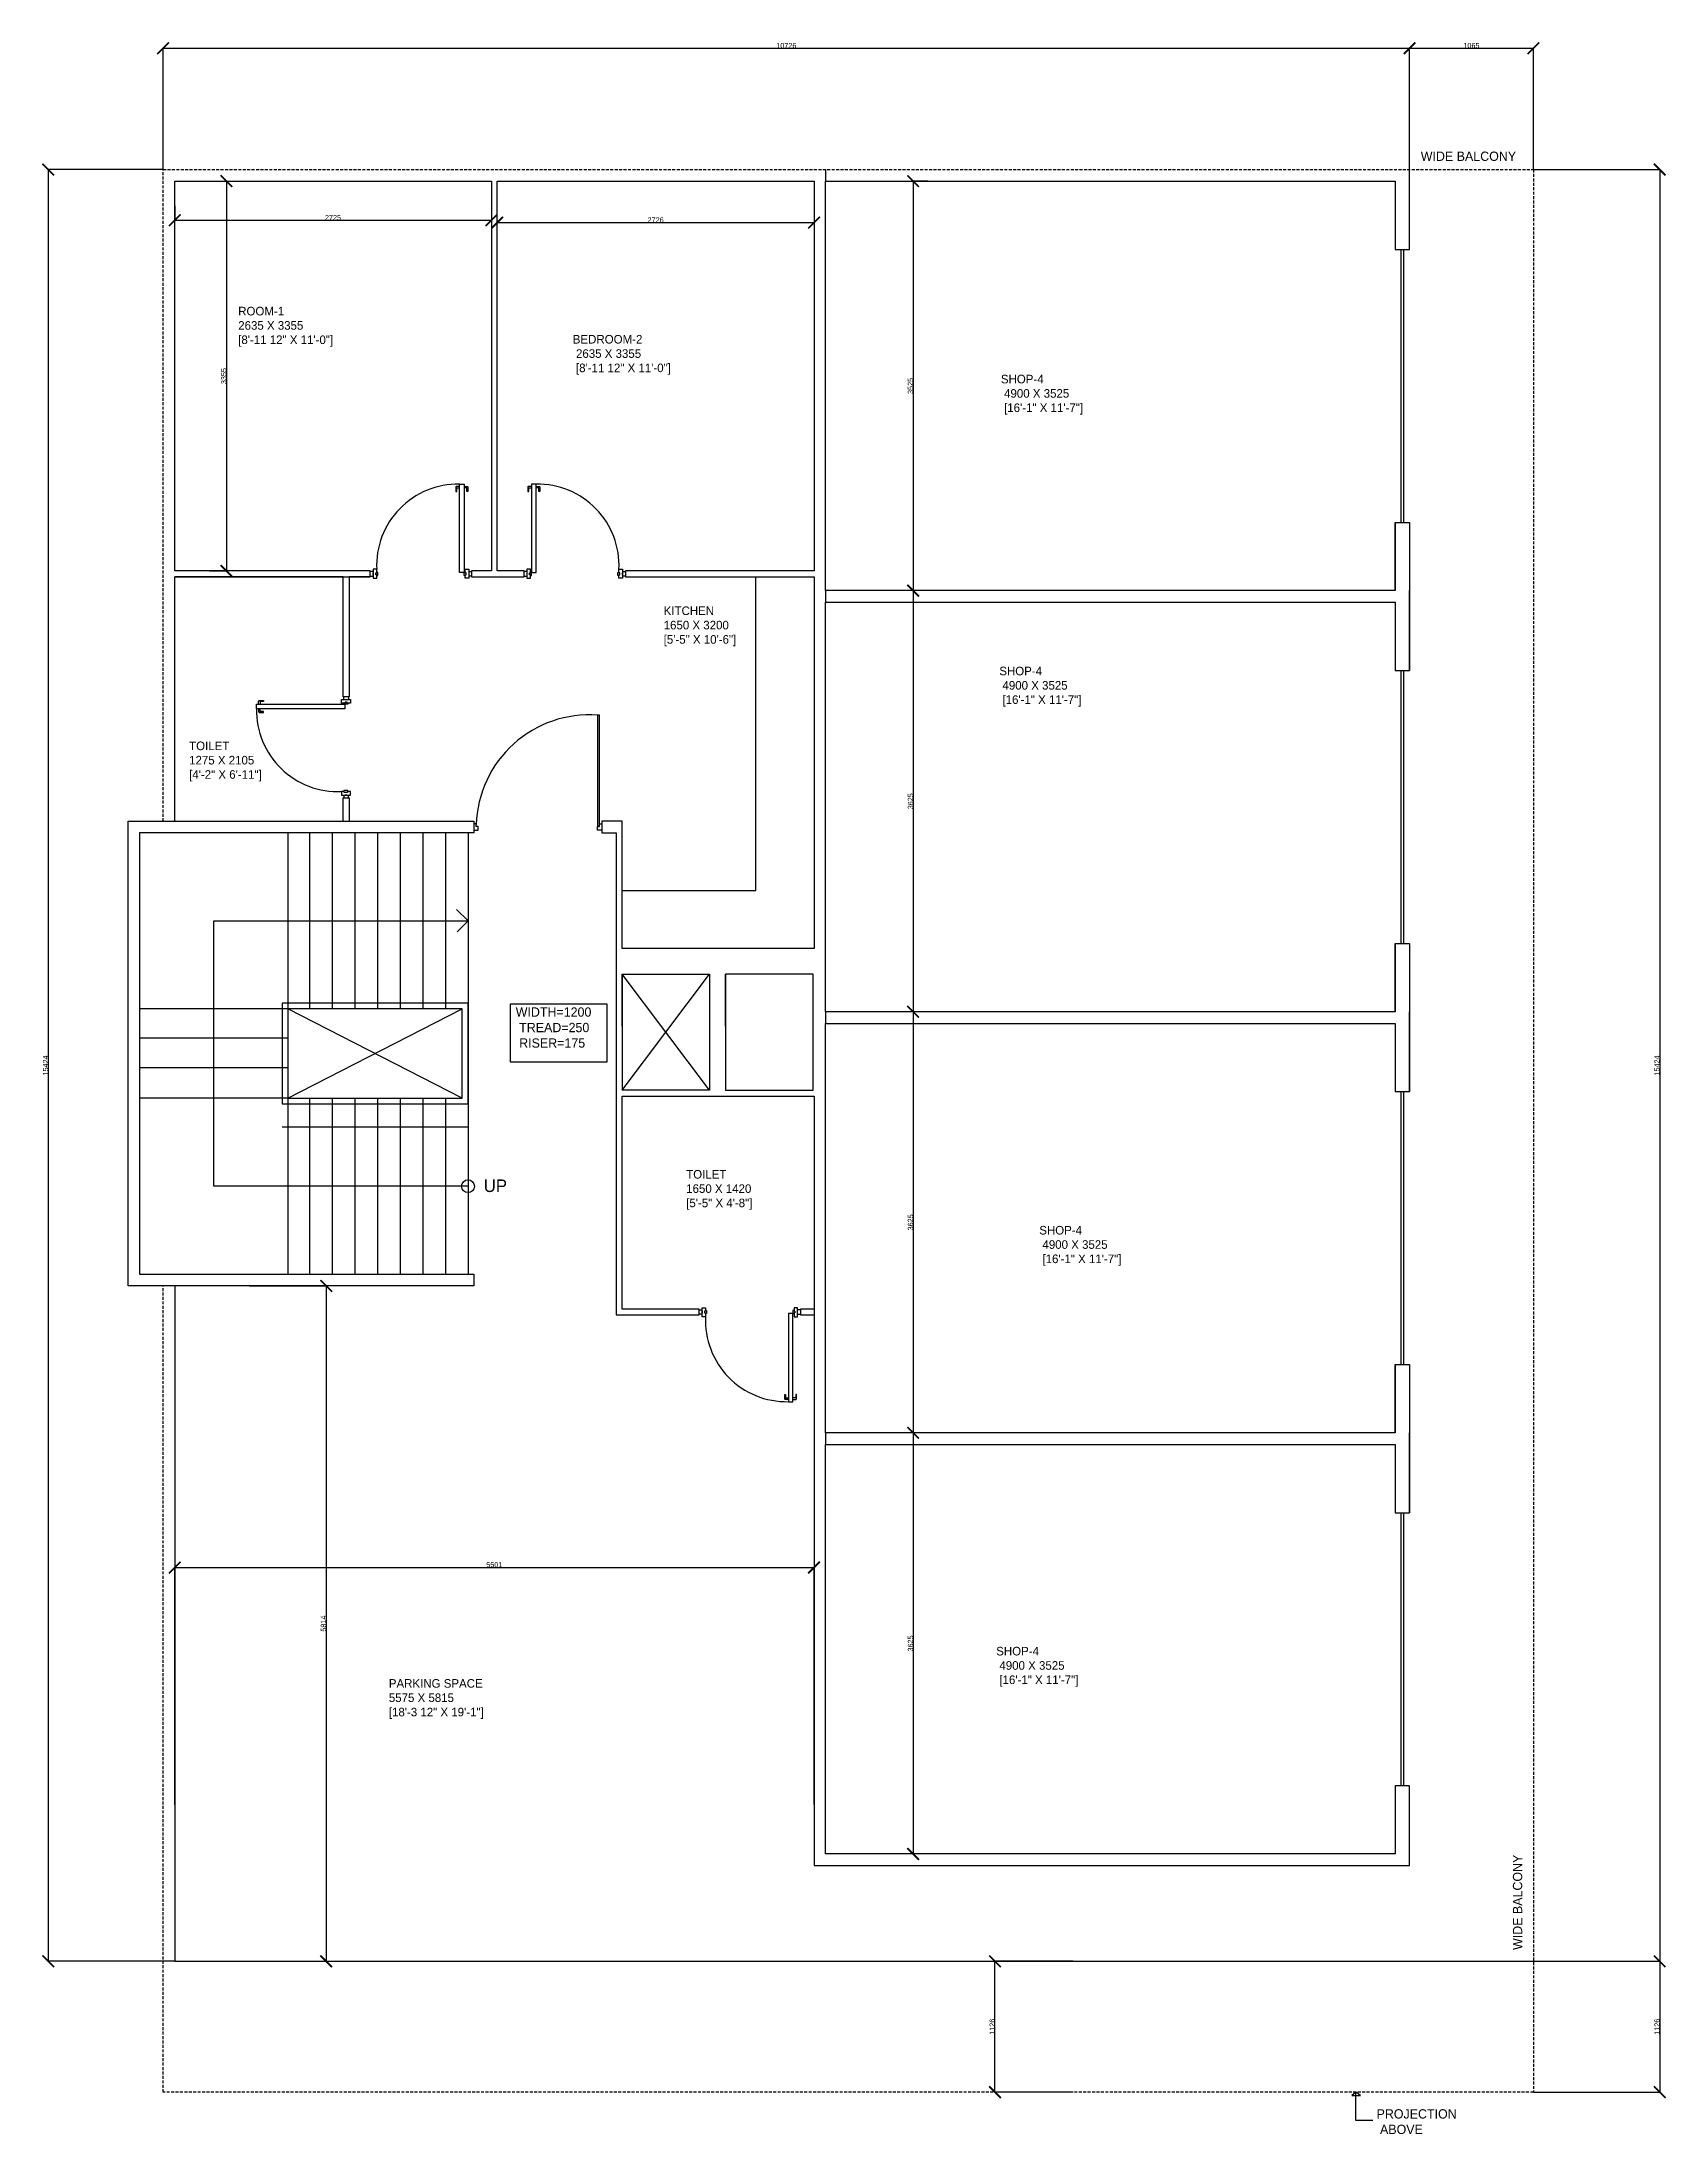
# Model space of a CAD drawing. Header units: millimetres. Extents: x -66 to 30104, y 35 to 18201.
# Drawn here: x 16128 to 30104, y 35 to 18046 of the extents above; entities that cross this region are included whole.
import ezdxf

# ---------------------------------------------------------------- set-up
doc = ezdxf.new("R2010")
doc.units = ezdxf.units.MM
doc.linetypes.add('DASHEDX2', pattern=[38.1, 25.4, -12.7])
doc.layers.get('0').update_dxf_attribs({"linetype": 'CONTINUOUS'})
doc.layers.get('Defpoints').update_dxf_attribs({"linetype": 'CONTINUOUS'})
doc.layers.add('second', color=90, linetype='CONTINUOUS')
doc.layers.add('Thick', color=150, linetype='CONTINUOUS')
doc.dimstyles.new('myown', dxfattribs={"dimtxt": 45, "dimasz": 100, "dimexe": 1.25, "dimexo": 0.625, "dimtad": 1, "dimdec": 0, "dimdsep": 46, "dimtxsty": 'Standard', "dimblk": 'ARCHTICK', "dimcen": 2.5, "dimadec": 0, "dimazin": 0, "dimtfac": 1, "dimtdec": 0, "dimtmove": 0, "dimatfit": 3, "dimldrblk": 'ARCHTICK', "dimfxl": 1, "dimarcsym": 0})

msp = doc.modelspace()

# ---------------------------------------------------------------- texts
at = {"layer": 'second'}
msp.add_text('UP', height=107.86, dxfattribs=at).set_placement((19930, 8145.3))
at = {"layer": 'Thick'}
for s, p in [('WIDTH=1200', (20205.2, 9654.6)), (' TREAD=250', (20205.2, 9521.3)), (' RISER=175', (20205.2, 9387.9))]:
    msp.add_text(s, height=80, dxfattribs=at).set_placement(p)
at = {"layer": 'Thick', "attachment_point": 1}
for s, insert, char_height, width in [('WIDE BALCONY', (27993, 17101.6), 80, 980), (' ROOM-1\\P 2635 X 3355\\P [8\'-11 12" X 11\'-0"]', (17789.7, 15765.2), 73.915, 1280.572), ('BEDROOM-2\\P 2635 X 3355\\P [8\'-11 12" X 11\'-0"]', (20696.3, 15523.1), 73.915, 1280.572), ('SHOP-4\\P 4900 X 3525\\P [16\'-1" X 11\'-7"]', (24380, 15180.2), 73.915, 1086.546), (' KITCHEN\\P 1650 X 3200\\P [5\'-5" X 10\'-6"]', (21450.9, 13185.8), 73.915, 1073.611), ('SHOP-4\\P 4900 X 3525\\P [16\'-1" X 11\'-7"]', (24366.1, 12667.2), 73.915, 1086.546), (' TOILET\\P 1275 X 2105\\P [4\'-2" X 6\'-11"]', (17367.4, 12023), 73.915, 1060.676), (' TOILET\\P 1650 X 1420\\P [5\'-5" X 4\'-8"]', (21644.6, 8334.9), 73.915, 1034.806), ('SHOP-4\\P 4900 X 3525\\P [16\'-1" X 11\'-7"]', (24710.1, 7853.5), 73.915, 1086.546), ('SHOP-4\\P 4900 X 3525\\P [16\'-1" X 11\'-7"]', (24339.6, 4230), 73.915, 1086.546), (' PARKING SPACE\\P 5575 X 5815\\P [18\'-3 12" X 19\'-1"]', (19085.8, 3952.3), 73.915, 1319.378), ('PROJECTION\\P ABOVE', (27612.6, 249.7), 80, 784)]:
    msp.add_mtext(s, dxfattribs=dict(at, insert=insert, char_height=char_height, width=width))
at = {"layer": 'Thick', "insert": (28785.8, 1620.8), "char_height": 80, "width": 980, "attachment_point": 1, "rotation": 90}
msp.add_mtext('WIDE BALCONY', dxfattribs=at)

# ---------------------------------------------------------------- blocks, each defined once
blk = doc.blocks.new('_ArchTick')
at = {"color": 0, "linetype": 'ByBlock', "const_width": 0.15}
blk.add_lwpolyline([(-0.5, -0.5), (0.5, 0.5)], dxfattribs=at)
blk = doc.blocks.new('*D7')
at = {"color": 0, "lineweight": -2, "transparency": 16777216}
for p, q in [((17170, 16947), (16182, 16947)), ((16183, 16947), (16183, 1523)), ((17170, 1523), (16182, 1523))]:
    blk.add_line(p, q, dxfattribs=at)
at = {"layer": 'Defpoints', "color": 0, "transparency": 16777216}
for p in [(17171, 16947), (16183, 1523), (17171, 1523)]:
    blk.add_point(p, dxfattribs=at)
at = {"color": 0, "lineweight": -2, "transparency": 16777216, "xscale": 100, "yscale": 100, "zscale": 100}
for p, rotation in [((16183, 16947), 90), ((16183, 1523), 270)]:
    blk.add_blockref('_ArchTick', p, dxfattribs=dict(at, rotation=rotation))
at = {"color": 0, "transparency": 16777216, "insert": (16160, 9235), "char_height": 45, "attachment_point": 5, "rotation": 90}
blk.add_mtext('15424', dxfattribs=at)
blk = doc.blocks.new('*D8')
at = {"color": 0, "lineweight": -2, "transparency": 16777216}
for p, q in [((17914, 7337), (18575, 7337)), ((18574, 7337), (18574, 1523)), ((17914, 1523), (18575, 1523))]:
    blk.add_line(p, q, dxfattribs=at)
at = {"layer": 'Defpoints', "color": 0, "transparency": 16777216}
for p in [(17914, 7337), (17914, 1523), (18574, 1523)]:
    blk.add_point(p, dxfattribs=at)
at = {"color": 0, "lineweight": -2, "transparency": 16777216, "xscale": 100, "yscale": 100, "zscale": 100}
for p, rotation in [((18574, 7337), 90), ((18574, 1523), 270)]:
    blk.add_blockref('_ArchTick', p, dxfattribs=dict(at, rotation=rotation))
at = {"color": 0, "transparency": 16777216, "insert": (18551, 4430), "char_height": 45, "attachment_point": 5, "rotation": 90}
blk.add_mtext('5814', dxfattribs=at)
blk = doc.blocks.new('*D9')
at = {"color": 0, "lineweight": -2, "transparency": 16777216}
for p, q in [((17271, 2872), (17271, 4915)), ((17271, 4913), (22772, 4913)), ((22772, 2872), (22772, 4915))]:
    blk.add_line(p, q, dxfattribs=at)
at = {"layer": 'Defpoints', "color": 0, "transparency": 16777216}
for p in [(22772, 4913), (17271, 2871), (22772, 2871)]:
    blk.add_point(p, dxfattribs=at)
at = {"color": 0, "lineweight": -2, "transparency": 16777216, "xscale": 100, "yscale": 100, "zscale": 100, "rotation": 180}
blk.add_blockref('_ArchTick', (17271, 4913), dxfattribs=at)
at = {"color": 0, "lineweight": -2, "transparency": 16777216, "xscale": 100, "yscale": 100, "zscale": 100}
blk.add_blockref('_ArchTick', (22772, 4913), dxfattribs=at)
at = {"color": 0, "transparency": 16777216, "insert": (20021, 4937), "char_height": 45, "attachment_point": 5}
blk.add_mtext('5501', dxfattribs=at)
blk = doc.blocks.new('*D10')
at = {"color": 0, "lineweight": -2, "transparency": 16777216}
for p, q in [((17271, 16634), (17271, 16509)), ((19996, 16634), (19996, 16509)), ((17271, 16510), (19996, 16510))]:
    blk.add_line(p, q, dxfattribs=at)
at = {"layer": 'Defpoints', "color": 0, "transparency": 16777216}
for p in [(17271, 16635), (19996, 16635), (19996, 16510)]:
    blk.add_point(p, dxfattribs=at)
at = {"color": 0, "lineweight": -2, "transparency": 16777216, "xscale": 100, "yscale": 100, "zscale": 100, "rotation": 180}
blk.add_blockref('_ArchTick', (17271, 16510), dxfattribs=at)
at = {"color": 0, "lineweight": -2, "transparency": 16777216, "xscale": 100, "yscale": 100, "zscale": 100}
blk.add_blockref('_ArchTick', (19996, 16510), dxfattribs=at)
at = {"color": 0, "transparency": 16777216, "insert": (18633, 16533), "char_height": 45, "attachment_point": 5}
blk.add_mtext('2725', dxfattribs=at)
blk = doc.blocks.new('*D11')
at = {"color": 0, "lineweight": -2, "transparency": 16777216}
for p, q in [((17571, 16847), (17717, 16847)), ((17716, 16847), (17716, 13492)), ((17571, 13492), (17717, 13492))]:
    blk.add_line(p, q, dxfattribs=at)
at = {"layer": 'Defpoints', "color": 0, "transparency": 16777216}
for p in [(17571, 16847), (17571, 13492), (17716, 13492)]:
    blk.add_point(p, dxfattribs=at)
at = {"color": 0, "lineweight": -2, "transparency": 16777216, "xscale": 100, "yscale": 100, "zscale": 100}
for p, rotation in [((17716, 16847), 90), ((17716, 13492), 270)]:
    blk.add_blockref('_ArchTick', p, dxfattribs=dict(at, rotation=rotation))
at = {"color": 0, "transparency": 16777216, "insert": (17693, 15169), "char_height": 45, "attachment_point": 5, "rotation": 90}
blk.add_mtext('3355', dxfattribs=at)
blk = doc.blocks.new('*D12')
at = {"color": 0, "lineweight": -2, "transparency": 16777216}
for p, q in [((20046, 16507), (20046, 16489)), ((20046, 16490), (22772, 16490)), ((22772, 16507), (22772, 16489))]:
    blk.add_line(p, q, dxfattribs=at)
at = {"layer": 'Defpoints', "color": 0, "transparency": 16777216}
for p in [(20046, 16507), (22772, 16507), (22772, 16490)]:
    blk.add_point(p, dxfattribs=at)
at = {"color": 0, "lineweight": -2, "transparency": 16777216, "xscale": 100, "yscale": 100, "zscale": 100, "rotation": 180}
blk.add_blockref('_ArchTick', (20046, 16490), dxfattribs=at)
at = {"color": 0, "lineweight": -2, "transparency": 16777216, "xscale": 100, "yscale": 100, "zscale": 100}
blk.add_blockref('_ArchTick', (22772, 16490), dxfattribs=at)
at = {"color": 0, "transparency": 16777216, "insert": (21409, 16513), "char_height": 45, "attachment_point": 5}
blk.add_mtext('2726', dxfattribs=at)
blk = doc.blocks.new('*D13')
at = {"color": 0, "lineweight": -2, "transparency": 16777216}
for p, q in [((23750, 16847), (23624, 16847)), ((23625, 16847), (23625, 13322)), ((23750, 13322), (23624, 13322))]:
    blk.add_line(p, q, dxfattribs=at)
at = {"layer": 'Defpoints', "color": 0, "transparency": 16777216}
for p in [(23751, 16847), (23625, 13322), (23751, 13322)]:
    blk.add_point(p, dxfattribs=at)
at = {"color": 0, "lineweight": -2, "transparency": 16777216, "xscale": 100, "yscale": 100, "zscale": 100}
for p, rotation in [((23625, 16847), 90), ((23625, 13322), 270)]:
    blk.add_blockref('_ArchTick', p, dxfattribs=dict(at, rotation=rotation))
at = {"color": 0, "transparency": 16777216, "insert": (23602, 15084), "char_height": 45, "attachment_point": 5, "rotation": 90}
blk.add_mtext('3525', dxfattribs=at)
blk = doc.blocks.new('*D14')
at = {"color": 0, "lineweight": -2, "transparency": 16777216}
for p, q in [((23750, 13322), (23624, 13322)), ((23625, 13322), (23625, 9697)), ((23625, 9697), (23626, 9697))]:
    blk.add_line(p, q, dxfattribs=at)
at = {"layer": 'Defpoints', "color": 0, "transparency": 16777216}
for p in [(23751, 13322), (23625, 9697), (23625, 9697)]:
    blk.add_point(p, dxfattribs=at)
at = {"color": 0, "lineweight": -2, "transparency": 16777216, "xscale": 100, "yscale": 100, "zscale": 100}
for p, rotation in [((23625, 13322), 90), ((23625, 9697), 270)]:
    blk.add_blockref('_ArchTick', p, dxfattribs=dict(at, rotation=rotation))
at = {"color": 0, "transparency": 16777216, "insert": (23602, 11509), "char_height": 45, "attachment_point": 5, "rotation": 90}
blk.add_mtext('3625', dxfattribs=at)
blk = doc.blocks.new('*D15')
at = {"color": 0, "lineweight": -2, "transparency": 16777216}
for p, q in [((23625, 9697), (23626, 9697)), ((23625, 9697), (23625, 6072)), ((23625, 6072), (23626, 6072))]:
    blk.add_line(p, q, dxfattribs=at)
at = {"layer": 'Defpoints', "color": 0, "transparency": 16777216}
for p in [(23625, 9697), (23625, 6072), (23625, 6072)]:
    blk.add_point(p, dxfattribs=at)
at = {"color": 0, "lineweight": -2, "transparency": 16777216, "xscale": 100, "yscale": 100, "zscale": 100}
for p, rotation in [((23625, 9697), 90), ((23625, 6072), 270)]:
    blk.add_blockref('_ArchTick', p, dxfattribs=dict(at, rotation=rotation))
at = {"color": 0, "transparency": 16777216, "insert": (23602, 7884), "char_height": 45, "attachment_point": 5, "rotation": 90}
blk.add_mtext('3625', dxfattribs=at)
blk = doc.blocks.new('*D16')
at = {"color": 0, "lineweight": -2, "transparency": 16777216}
for p, q in [((23625, 6072), (23626, 6072)), ((23625, 6072), (23625, 2447)), ((23625, 2447), (23626, 2447))]:
    blk.add_line(p, q, dxfattribs=at)
at = {"layer": 'Defpoints', "color": 0, "transparency": 16777216}
for p in [(23625, 6072), (23625, 2447), (23625, 2447)]:
    blk.add_point(p, dxfattribs=at)
at = {"color": 0, "lineweight": -2, "transparency": 16777216, "xscale": 100, "yscale": 100, "zscale": 100}
for p, rotation in [((23625, 6072), 90), ((23625, 2447), 270)]:
    blk.add_blockref('_ArchTick', p, dxfattribs=dict(at, rotation=rotation))
at = {"color": 0, "transparency": 16777216, "insert": (23602, 4259), "char_height": 45, "attachment_point": 5, "rotation": 90}
blk.add_mtext('3625', dxfattribs=at)
blk = doc.blocks.new('*D17')
at = {"color": 0, "lineweight": -2, "transparency": 16777216}
for p, q in [((25002, 1523), (24327, 1523)), ((24329, 397), (24329, 1523)), ((25002, 397), (24327, 397))]:
    blk.add_line(p, q, dxfattribs=at)
at = {"layer": 'Defpoints', "color": 0, "transparency": 16777216}
for p in [(24329, 1523), (25002, 1523), (25002, 397)]:
    blk.add_point(p, dxfattribs=at)
at = {"color": 0, "lineweight": -2, "transparency": 16777216, "xscale": 100, "yscale": 100, "zscale": 100}
for p, rotation in [((24329, 1523), 90), ((24329, 397), 270)]:
    blk.add_blockref('_ArchTick', p, dxfattribs=dict(at, rotation=rotation))
at = {"color": 0, "transparency": 16777216, "insert": (24305, 960), "char_height": 45, "attachment_point": 5, "rotation": 90}
blk.add_mtext('1126', dxfattribs=at)
blk = doc.blocks.new('*D18')
at = {"color": 0, "lineweight": -2, "transparency": 16777216}
for p, q in [((17171, 16948), (17171, 17992)), ((17171, 17991), (27897, 17991)), ((27897, 16948), (27897, 17992))]:
    blk.add_line(p, q, dxfattribs=at)
at = {"layer": 'Defpoints', "color": 0, "transparency": 16777216}
for p in [(27897, 17991), (17171, 16947), (27897, 16947)]:
    blk.add_point(p, dxfattribs=at)
at = {"color": 0, "lineweight": -2, "transparency": 16777216, "xscale": 100, "yscale": 100, "zscale": 100, "rotation": 180}
blk.add_blockref('_ArchTick', (17171, 17991), dxfattribs=at)
at = {"color": 0, "lineweight": -2, "transparency": 16777216, "xscale": 100, "yscale": 100, "zscale": 100}
blk.add_blockref('_ArchTick', (27897, 17991), dxfattribs=at)
at = {"color": 0, "transparency": 16777216, "insert": (22534, 18014), "char_height": 45, "attachment_point": 5}
blk.add_mtext('10726', dxfattribs=at)
blk = doc.blocks.new('*D19')
at = {"color": 0, "lineweight": -2, "transparency": 16777216}
for p, q in [((27897, 16948), (27897, 17992)), ((27897, 17991), (28962, 17991)), ((28962, 16948), (28962, 17992))]:
    blk.add_line(p, q, dxfattribs=at)
at = {"layer": 'Defpoints', "color": 0, "transparency": 16777216}
for p in [(28962, 17991), (27897, 16947), (28962, 16947)]:
    blk.add_point(p, dxfattribs=at)
at = {"color": 0, "lineweight": -2, "transparency": 16777216, "xscale": 100, "yscale": 100, "zscale": 100, "rotation": 180}
blk.add_blockref('_ArchTick', (27897, 17991), dxfattribs=at)
at = {"color": 0, "lineweight": -2, "transparency": 16777216, "xscale": 100, "yscale": 100, "zscale": 100}
blk.add_blockref('_ArchTick', (28962, 17991), dxfattribs=at)
at = {"color": 0, "transparency": 16777216, "insert": (28429, 18014), "char_height": 45, "attachment_point": 5}
blk.add_mtext('1065', dxfattribs=at)
blk = doc.blocks.new('*D20')
at = {"color": 0, "lineweight": -2, "transparency": 16777216}
for p, q in [((28963, 16947), (30050, 16947)), ((30049, 16947), (30049, 1523)), ((28963, 1523), (30050, 1523))]:
    blk.add_line(p, q, dxfattribs=at)
at = {"layer": 'Defpoints', "color": 0, "transparency": 16777216}
for p in [(28962, 16947), (28962, 1523), (30049, 1523)]:
    blk.add_point(p, dxfattribs=at)
at = {"color": 0, "lineweight": -2, "transparency": 16777216, "xscale": 100, "yscale": 100, "zscale": 100}
for p, rotation in [((30049, 16947), 90), ((30049, 1523), 270)]:
    blk.add_blockref('_ArchTick', p, dxfattribs=dict(at, rotation=rotation))
at = {"color": 0, "transparency": 16777216, "insert": (30026, 9235), "char_height": 45, "attachment_point": 5, "rotation": 90}
blk.add_mtext('15424', dxfattribs=at)
blk = doc.blocks.new('*D21')
at = {"color": 0, "lineweight": -2, "transparency": 16777216}
for p, q in [((28963, 1523), (30050, 1523)), ((30049, 1523), (30049, 397)), ((28963, 397), (30050, 397))]:
    blk.add_line(p, q, dxfattribs=at)
at = {"layer": 'Defpoints', "color": 0, "transparency": 16777216}
for p in [(28962, 1523), (28962, 397), (30049, 397)]:
    blk.add_point(p, dxfattribs=at)
at = {"color": 0, "lineweight": -2, "transparency": 16777216, "xscale": 100, "yscale": 100, "zscale": 100}
for p, rotation in [((30049, 1523), 90), ((30049, 397), 270)]:
    blk.add_blockref('_ArchTick', p, dxfattribs=dict(at, rotation=rotation))
at = {"color": 0, "transparency": 16777216, "insert": (30026, 960), "char_height": 45, "attachment_point": 5, "rotation": 90}
blk.add_mtext('1126', dxfattribs=at)

# ---------------------------------------------------------------- dimensions: what is measured, and where the dimension line sits
for base, p1, p2, picture, middle in [((27896.9, 17991), (17170.9, 16946.9), (27896.9, 16946.9), '*D18', (22533.9, 18014.1)), ((19995.9, 16510.3), (17270.9, 16635), (19995.9, 16635), '*D10', (18633.4, 16533.4)), ((22771.9, 16489.8), (20045.9, 16507.5), (22771.9, 16507.5), '*D12', (21408.9, 16512.9)), ((22771.9, 4913.4), (17270.9, 2871), (22771.9, 2871), '*D9', (20021.4, 4936.6))]:
    dim = msp.add_linear_dim(base=base, p1=p1, p2=p2, dimstyle='myown')
    dim.commit()
    dim.dimension.update_dxf_attribs({"geometry": picture, "text_midpoint": middle})
dim = msp.add_linear_dim(base=(28961.9, 17991), p1=(27896.9, 16946.9), p2=(28961.9, 16946.9), dimstyle='myown', override={"dimtmove": 1})
dim.commit()
dim.dimension.update_dxf_attribs({"geometry": '*D19', "text_midpoint": (28429.4, 18014.1)})
for base, p1, p2, picture, middle in [((16183, 1522.9), (17170.9, 16946.9), (17170.9, 1522.9), '*D7', (16159.9, 9234.9)), ((30049, 1522.9), (28961.9, 16946.9), (28961.9, 1522.9), '*D20', (30025.9, 9234.9)), ((17715.8, 13491.9), (17570.6, 16846.9), (17570.6, 13491.9), '*D11', (17692.7, 15169.4)), ((23624.8, 13321.9), (23751, 16846.9), (23751, 13321.9), '*D13', (23601.7, 15084.4)), ((18573.8, 1522.9), (17913.6, 7336.9), (17913.6, 1522.9), '*D8', (18550.7, 4429.9)), ((24328.5, 1522.9), (25002.4, 396.9), (25002.4, 1522.9), '*D17', (24305.4, 959.9))]:
    dim = msp.add_linear_dim(base=base, p1=p1, p2=p2, angle=90, dimstyle='myown')
    dim.commit()
    dim.dimension.update_dxf_attribs({"geometry": picture, "text_midpoint": middle})
for base, p1, p2, picture, middle in [((23624.8, 9696.9), (23751, 13321.9), (23624.8, 9696.9), '*D14', (23601.7, 11509.4)), ((23624.8, 6071.9), (23624.8, 9696.9), (23624.8, 6071.9), '*D15', (23601.7, 7884.4)), ((23624.8, 2446.9), (23624.8, 6071.9), (23624.8, 2446.9), '*D16', (23601.7, 4259.4)), ((30049, 396.9), (28961.9, 1522.9), (28961.9, 396.9), '*D21', (30025.9, 959.9))]:
    dim = msp.add_linear_dim(base=base, p1=p1, p2=p2, angle=90, dimstyle='myown', override={"dimtmove": 1})
    dim.commit()
    dim.dimension.update_dxf_attribs({"geometry": picture, "text_midpoint": middle})

# ---------------------------------------------------------------- linework, layer by layer
at = {"linetype": 'DASHEDX2'}
for p, q in [((17170.9, 11337), (17170.9, 16946.9)), ((17170.9, 16946.9), (28961.9, 16946.9)), ((28961.9, 16946.9), (28961.9, 396.9)), ((17170.9, 396.9), (17170.9, 7336.9)), ((28961.9, 396.9), (17170.9, 396.9))]:
    msp.add_line(p, q, dxfattribs=at)
at = {"layer": 'second'}
for p, q in [((27821.9, 16259.4), (27821.9, 13909.4)), ((27846.9, 13909.4), (27846.9, 16259.4)), ((27896.9, 13909.4), (27896.9, 12634.4)), ((27821.9, 12634.4), (27821.9, 10284.4)), ((27846.9, 10284.4), (27846.9, 12634.4)), ((27896.9, 10284.4), (27896.9, 9009.4)), ((27821.9, 9009.4), (27821.9, 6659.4)), ((27846.9, 6659.4), (27846.9, 9009.4)), ((27896.9, 6659.4), (27896.9, 5384.4)), ((27821.9, 5384.4), (27821.9, 3034.4)), ((27846.9, 3034.4), (27846.9, 5384.4)), ((17270.9, 1522.9), (28961.9, 1522.9))]:
    msp.add_line(p, q, dxfattribs=at)
at = {"layer": 'second', "linetype": 'ByBlock'}
for p, q in [((18978.8, 13486.6), (18953.8, 13486.6)), ((18953.8, 13446.6), (18978.8, 13446.6)), ((19800.3, 13486.6), (19825.3, 13486.6)), ((19825.3, 13446.6), (19800.3, 13446.6)), ((20302.2, 13486.6), (20277.2, 13486.6)), ((20277.2, 13446.6), (20302.2, 13446.6)), ((21123.7, 13486.6), (21148.7, 13486.6)), ((21148.7, 13446.6), (21123.7, 13446.6)), ((18726.2, 12384.3), (18726.2, 12409.3)), ((18766.2, 12409.3), (18766.2, 12384.3)), ((18726.2, 11562.8), (18726.2, 11537.8)), ((18766.2, 11537.8), (18766.2, 11562.8)), ((18244.8, 8954.1), (19744.8, 9720.8)), ((18244.8, 9469.5), (16969, 9469.5)), ((18244.8, 9213.9), (16969, 9213.9)), ((18244.8, 8954.1), (16969, 8954.1)), ((19794.8, 8704.1), (18194.8, 8704.1)), ((21783.4, 7132.5), (21808.4, 7132.5)), ((21808.4, 7092.5), (21783.4, 7092.5)), ((22654.9, 7132.5), (22629.9, 7132.5)), ((22629.9, 7092.5), (22654.9, 7092.5))]:
    msp.add_line(p, q, dxfattribs=at)
at = {"layer": 'second'}
for points in [[(22871.9, 16946.9), (22871.9, 16846.9), (27771.9, 16846.9), (27771.9, 16259.4)], [(27771.9, 16846.9), (27771.9, 16259.4), (27896.9, 16259.4), (27896.9, 16946.9)], [(18953.8, 13491.9), (17270.9, 13491.9), (17270.9, 16846.9), (19995.9, 16846.9), (19995.9, 13491.9), (19825.3, 13491.9), (19825.3, 13441.9), (20277.2, 13441.9), (20277.2, 13491.9), (20045.9, 13491.9), (20045.9, 16846.9), (22771.9, 16846.9), (22771.9, 13491.9), (21148.7, 13491.9), (21148.7, 13441.9), (22771.9, 13441.9), (22771.9, 10241.9), (21121.9, 10241.9), (21121.9, 10741.9), (22271.9, 10741.9), (22271.9, 13441.9)], [(27771.9, 13909.4), (27771.9, 13321.9), (22871.9, 13321.9), (22871.9, 16846.9)], [(27771.9, 13321.9), (27771.9, 13909.4), (27896.9, 13909.4), (27896.9, 13317.9)], [(22871.9, 13321.9), (22871.9, 13221.9), (27771.9, 13221.9), (27771.9, 12634.4)], [(27771.9, 10284.4), (27771.9, 9696.9), (22871.9, 9696.9), (22871.9, 13221.9)], [(27771.9, 13221.9), (27771.9, 12634.4), (27896.9, 12634.4), (27896.9, 13321.9)], [(27771.9, 9696.9), (27771.9, 10284.4), (27896.9, 10284.4), (27896.9, 9692.9)], [(22871.9, 9696.9), (22871.9, 9596.9), (27771.9, 9596.9), (27771.9, 9009.4)], [(27771.9, 6659.4), (27771.9, 6071.9), (22871.9, 6071.9), (22871.9, 9596.9)], [(27771.9, 9596.9), (27771.9, 9009.4), (27896.9, 9009.4), (27896.9, 9696.9)], [(17270.9, 7336.9), (17270.9, 1522.9), (17170.9, 1522.9)], [(22771.9, 7136.9), (22654.9, 7136.9), (22654.9, 7132.5), (22654.9, 7086.9), (22771.9, 7086.9)], [(27771.9, 6071.9), (27771.9, 6659.4), (27896.9, 6659.4), (27896.9, 6067.9)], [(22871.9, 6071.9), (22871.9, 5971.9), (27771.9, 5971.9), (27771.9, 5384.4)], [(27771.9, 3034.4), (27771.9, 2446.9), (22871.9, 2446.9), (22871.9, 5971.9)], [(27771.9, 5971.9), (27771.9, 5384.4), (27896.9, 5384.4), (27896.9, 6071.9)]]:
    msp.add_lwpolyline(points, dxfattribs=at)
at = {"layer": 'second', "linetype": 'ByBlock'}
for points in [[(17270.9, 11336.9), (17270.9, 13441.9), (18953.8, 13441.9), (18953.8, 13491.9), (17270.9, 13491.9), (17270.9, 16846.9)], [(18953.8, 13441.9), (18770.9, 13441.9), (18770.9, 13122.4), (18770.9, 12409.3), (18720.9, 12409.3), (18720.9, 13122.4), (18720.9, 13441.9), (17270.9, 13441.9), (18720.9, 13441.9)], [(19008.8, 13453.6), (19018.3, 13453.6), (19018.3, 13479.2), (19008.8, 13479.2)], [(19770.3, 13453.6), (19760.8, 13453.6), (19760.8, 13479.2), (19770.3, 13479.2)], [(20332.2, 13453.6), (20341.7, 13453.6), (20341.7, 13479.2), (20332.2, 13479.2)], [(21093.7, 13453.6), (21084.2, 13453.6), (21084.2, 13479.2), (21093.7, 13479.2)], [(18759.2, 12354.3), (18759.2, 12344.8), (18733.6, 12344.8), (18733.6, 12354.3)], [(18720.9, 11336.9), (18720.9, 11537.8), (18770.9, 11537.8), (18770.9, 11336.9)], [(18761.6, 11592.8), (18761.5, 11601.7), (18726.1, 11601.9), (18726.2, 11592.8)], [(19844.8, 11237.4), (16969, 11236.9), (16969, 7436.9), (19844.8, 7436.9), (19844.8, 7336.9), (16869, 7336.9), (16869, 11336.9), (19844.8, 11337.4), (19844.8, 11237.4)], [(18244.8, 11237.7), (18244.8, 7437.2)], [(18429.8, 11237.4), (18429.8, 9720.8)], [(18624.8, 11237.4), (18624.8, 9720.8)], [(18819.8, 11237.4), (18819.8, 9720.8)], [(19014.8, 11237.4), (19014.8, 9720.8)], [(19209.8, 11237.4), (19209.8, 9720.8)], [(19404.8, 11237.4), (19404.8, 9720.8)], [(19599.8, 11237.4), (19599.8, 9720.8)], [(19794.8, 11337.4), (19794.8, 11337.4)], [(19794.8, 11237.4), (19794.8, 7436.9)], [(20936.6, 11313.9), (20936.6, 11313.9)], [(21120.9, 10741.9), (21120.9, 11337.4), (20947.1, 11337.4), (20947.1, 11237.4), (21070.9, 11237.4), (21070.9, 7086.9), (21120.9, 7086.9), (21783.4, 7086.9), (21783.4, 7136.9), (21120.9, 7136.9), (21120.9, 8971.8), (22771.9, 8971.8), (22771.9, 7086.9), (22771.9, 2346.9), (27896.9, 2346.9), (27896.9, 2442.9), (27896.9, 3034.4), (27771.9, 3034.4), (27771.9, 2446.9)], [(19794.8, 8195.5), (17606.9, 8195.5), (17606.9, 10479.1), (19794.8, 10479.1)], [(19695.2, 10578.7), (19794.8, 10479.1), (19700.5, 10384.8)], [(21873.2, 9021.8), (21120.9, 10021.8), (21873.2, 10021.8), (21873.2, 9021.8), (21120.9, 9021.8), (21873.2, 10021.8)], [(21120.9, 9571.8), (21120.9, 10021.8), (21120.9, 9021.8)], [(22011.7, 9571.8), (22011.7, 10021.8), (22011.7, 9021.8), (22764, 9021.8), (22764, 10021.8), (22011.7, 10021.8)], [(19794.8, 9770.8), (18194.8, 9770.8), (18194.8, 8904.1), (19794.8, 8904.1), (19794.8, 9770.8)], [(19744.8, 8954.1), (18244.8, 9720.8), (16969, 9720.8)], [(18429.8, 8954.1), (18429.8, 7436.9)], [(18624.8, 8954.1), (18624.8, 7436.9)], [(18819.8, 8954.1), (18819.8, 7436.9)], [(19014.8, 8954.1), (19014.8, 7436.9)], [(19209.8, 8954.1), (19209.8, 7436.9)], [(19404.8, 8954.1), (19404.8, 7436.9)], [(19599.8, 8954.1), (19599.8, 7436.9)], [(21838.4, 7125.4), (21847.9, 7125.4), (21847.9, 7099.9), (21838.4, 7099.9)], [(22599.9, 7125.4), (22590.4, 7125.4), (22590.4, 7099.9), (22599.9, 7099.9)]]:
    msp.add_lwpolyline(points, dxfattribs=at)
for points in [[(19721.5, 14238.6), (19760.8, 14238.6), (19760.8, 13479.2), (19721.5, 13479.2)], [(20381, 14238.6), (20341.7, 14238.6), (20341.7, 13479.2), (20381, 13479.2)], [(19008.8, 13458.8), (19001.4, 13458.8), (19001.4, 13474.7), (19008.8, 13474.7), (19008.8, 13506.7), (18978.8, 13506.7), (18978.8, 13430.5), (19008.8, 13430.5)], [(18978.8, 13456.6), (18978.8, 13476.6)], [(19770.3, 13458.8), (19777.7, 13458.8), (19777.7, 13474.7), (19770.3, 13474.7), (19770.3, 13506.7), (19800.3, 13506.7), (19800.3, 13430.5), (19770.3, 13430.5)], [(20332.2, 13458.8), (20324.8, 13458.8), (20324.8, 13474.7), (20332.2, 13474.7), (20332.2, 13506.7), (20302.2, 13506.7), (20302.2, 13430.5), (20332.2, 13430.5)], [(21093.7, 13458.8), (21101.1, 13458.8), (21101.1, 13474.7), (21093.7, 13474.7), (21093.7, 13506.7), (21123.7, 13506.7), (21123.7, 13430.5), (21093.7, 13430.5)], [(21123.7, 13456.6), (21123.7, 13476.6)], [(17974.2, 12305.4), (17974.2, 12344.8), (18733.6, 12344.8), (18733.6, 12305.4)], [(18754, 12354.3), (18754, 12361.7), (18738.1, 12361.7), (18738.1, 12354.3), (18706.1, 12354.3), (18706.1, 12384.3), (18782.3, 12384.3), (18782.3, 12354.3)], [(18758.3, 11592.8), (18758.4, 11585.4), (18730, 11585.4), (18730, 11592.8), (18706.1, 11592.8), (18706.1, 11562.8), (18782.3, 11562.8), (18782.3, 11592.8)], [(18756.2, 11562.8), (18736.2, 11562.8)], [(19744.8, 9720.8), (18244.8, 9720.8), (18244.8, 8954.1), (19744.8, 8954.1)], [(21838.4, 7120.3), (21831, 7120.3), (21831, 7104.3), (21838.4, 7104.3), (21838.4, 7072.3), (21808.4, 7072.3), (21808.4, 7148.5), (21838.4, 7148.5)], [(21808.4, 7122.5), (21808.4, 7102.5)], [(22551, 6340.4), (22590.4, 6340.4), (22590.4, 7099.9), (22551, 7099.9)], [(22599.9, 7120.3), (22607.3, 7120.3), (22607.3, 7104.3), (22599.9, 7104.3), (22599.9, 7072.3), (22629.9, 7072.3), (22629.9, 7148.5), (22599.9, 7148.5)]]:
    msp.add_lwpolyline(points, close=True, dxfattribs=at)
for points in [[(19721.5, 14219.6), (19697.4, 14219.6, 0.4142136), (19690, 14212.3), (19690, 14176.9), (19697.7, 14176.9), (19697.7, 14206.2), (19721.5, 14206.2)], [(19760.8, 14219.6), (19784.9, 14219.6, -0.4142136), (19792.3, 14212.3), (19792.3, 14176.9), (19784.6, 14176.9), (19784.6, 14206.2), (19760.8, 14206.2)], [(20341.7, 14219.6), (20317.6, 14219.6, 0.4142136), (20310.2, 14212.3), (20310.2, 14176.9), (20317.9, 14176.9), (20317.9, 14206.2), (20341.7, 14206.2)], [(20381, 14219.6), (20405.1, 14219.6, -0.4142136), (20412.5, 14212.3), (20412.5, 14176.9), (20404.8, 14176.9), (20404.8, 14206.2), (20381, 14206.2)], [(17993.2, 12344.8), (17993.2, 12368.9, -0.4142136), (18000.5, 12376.3), (18035.9, 12376.3), (18035.9, 12368.6), (18006.6, 12368.6), (18006.6, 12344.8)], [(17993.2, 12305.4), (17993.2, 12281.3, 0.4142136), (18000.5, 12274), (18035.9, 12274), (18035.9, 12281.7), (18006.6, 12281.7), (18006.6, 12305.4)], [(19844.8, 11261), (19883.2, 11261), (19883.2, 11287.6, 0.4142136), (19878.2, 11292.6), (19865.7, 11292.6), (19865.7, 11308.9, 0.4142136), (19860.7, 11313.9), (19844.8, 11313.9), (19844.8, 11261)], [(20947.1, 11261), (20908.7, 11261), (20908.7, 11287.6, -0.4142136), (20913.7, 11292.6), (20926.2, 11292.6), (20926.2, 11308.9, -0.4142136), (20931.2, 11313.9), (20947.1, 11313.9), (20947.1, 11261)], [(22551, 6359.4), (22526.9, 6359.4, -0.4142136), (22519.6, 6366.8), (22519.6, 6402.2), (22527.2, 6402.2), (22527.2, 6372.9), (22551, 6372.9)], [(22590.4, 6359.4), (22614.5, 6359.4, 0.4142136), (22621.9, 6366.8), (22621.9, 6402.2), (22614.2, 6402.2), (22614.2, 6372.9), (22590.4, 6372.9)]]:
    msp.add_lwpolyline(points, format="xyb", dxfattribs=at)
msp.add_lwpolyline([(20925.2, 11298.6), (20925.2, 12250.9), (20908.7, 12250.9), (20908.7, 11298.6, 0.4142136), (20913.7, 11293.6), (20920.2, 11293.6, 0.4142136)], format="xyb", close=True, dxfattribs=at)
msp.add_circle((19794.8, 8195.5), 54.8, dxfattribs=at)
for centre, radius, start, end in [((19708.3, 13538.5), 700.2, 88.92034, 182.60727), ((20394.2, 13538.5), 700.2, 357.39273, 91.07966), ((18674.2, 12292.3), 700.2, 178.92034, 272.60727), ((20840.6, 11277.9), 975.4, 85.99706, 178.17943), ((22537.8, 7040.5), 700.2, 177.39273, 271.07966)]:
    msp.add_arc(centre, radius, start, end, dxfattribs=at)
at = {"layer": 'Thick'}
for p, q in [((27433.8, 151.4), (27433.8, 396.9)), ((27580.2, 151.4), (27433.8, 151.4))]:
    msp.add_line(p, q, dxfattribs=at)
for points in [[(20160.9, 9765.4), (20989.7, 9765.4), (20989.7, 9263.4), (20160.9, 9263.4)], [(27399, 368.1), (27473.3, 368.4), (27433.8, 396.9)]]:
    msp.add_lwpolyline(points, close=True, dxfattribs=at)

msp.set_redraw_order([(e.dxf.handle, doc.entitydb.next_handle()) for e in msp.query("TEXT MTEXT ATTDEF DIMENSION ARC_DIMENSION")])  # texts and dimensions are drawn at this point

doc.saveas('drawing.dxf')
